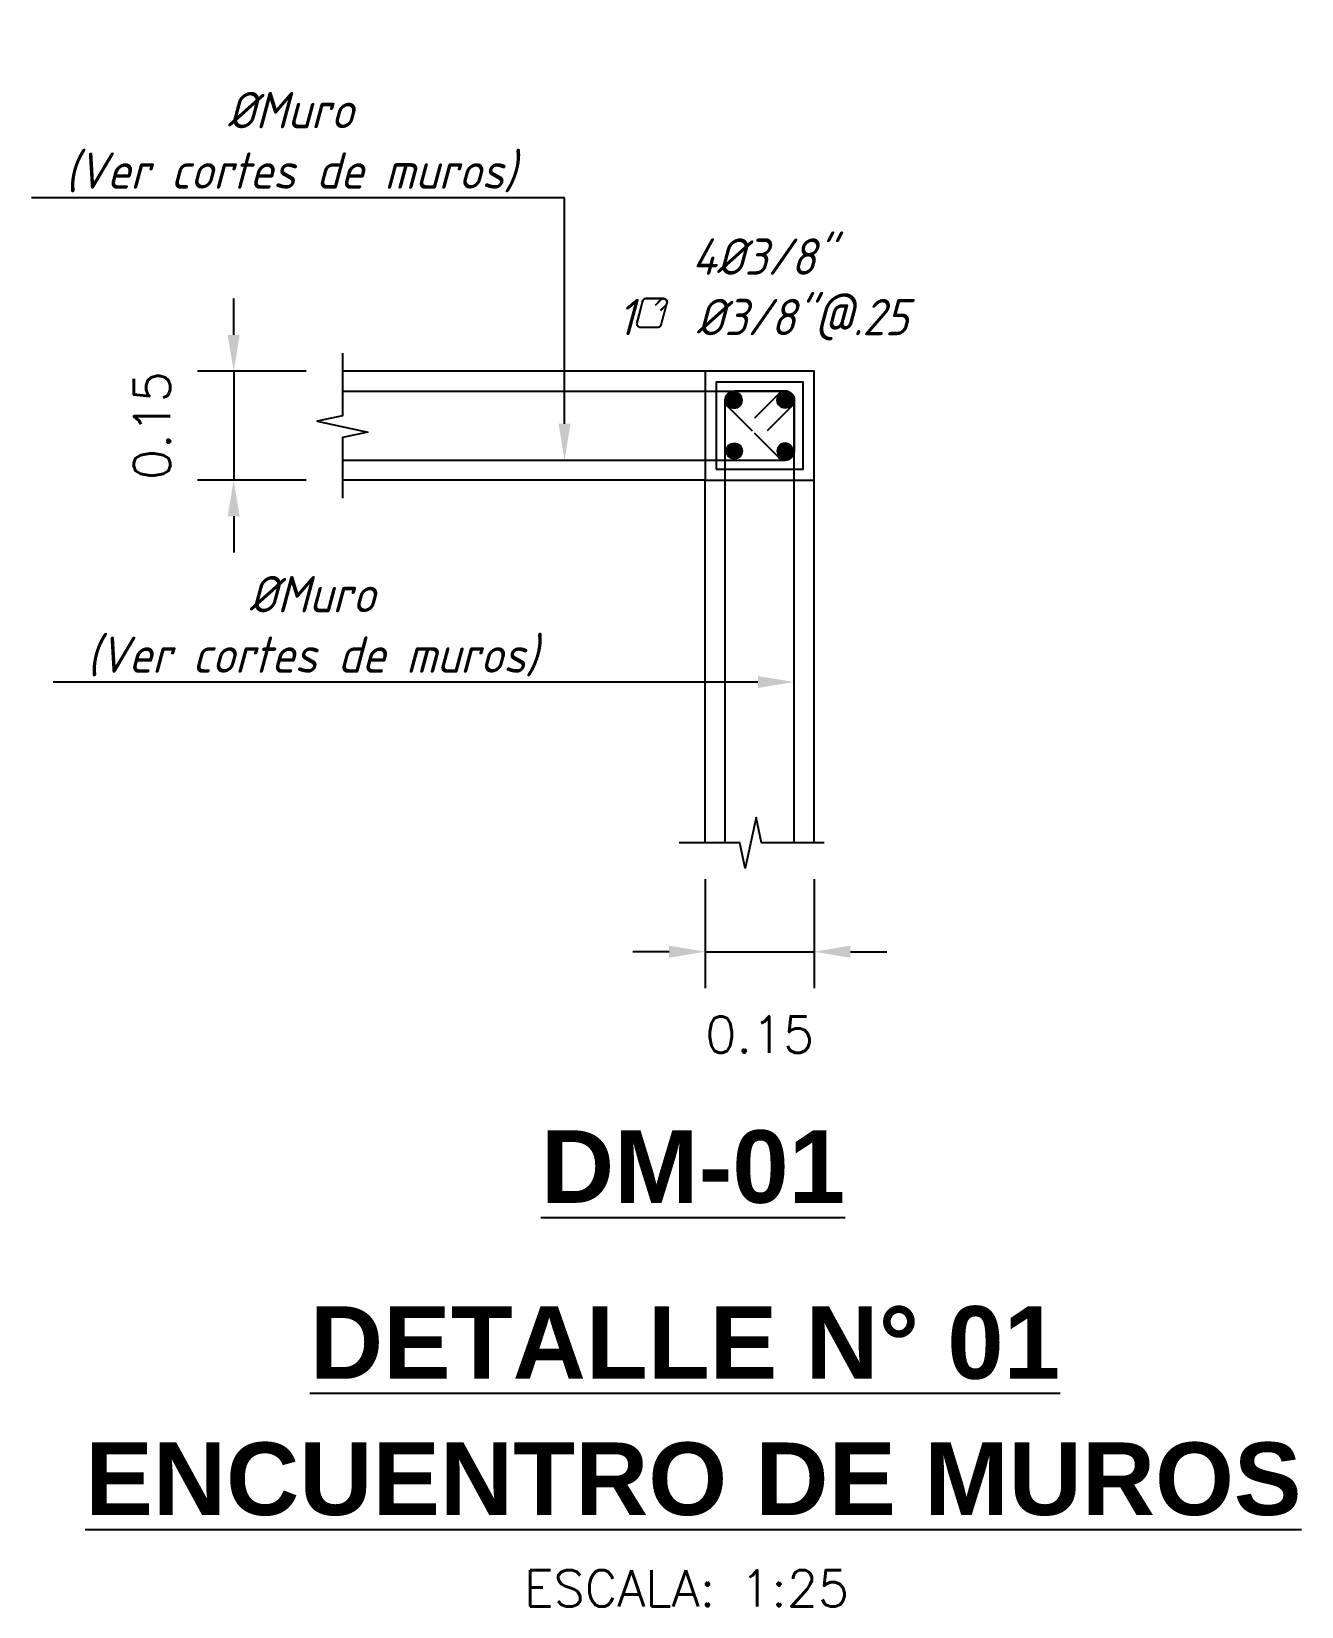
# Model space of a CAD drawing. Header units: metres. Extents: x -90 to 2507, y -28 to 972.
# Drawn here: x -52.824 to -51.074, y -13.132 to -10.962 of the extents above; entities that cross this region are included whole.
import ezdxf
from ezdxf import colors
from ezdxf.entities.mleader import LeaderData, LeaderLine
from ezdxf.math import Vec2, Vec3

# ---------------------------------------------------------------- set-up
doc = ezdxf.new("R2010")
doc.units = ezdxf.units.M
doc.linetypes.add('HIDDEN', pattern=[9.525, 6.35, -3.175])
doc.layers.add('C - SECCIONES - REFUERZOS', color=8, linetype='Continuous', lineweight=20)
doc.layers.add('C - SECCIONES - TEXTOS GENERALES', color=1, linetype='Continuous', lineweight=9)
for name, color, linetype in [('C-CASCO-01', 1, 'Continuous'), ('C-FIERRO-04', 4, 'Continuous'), ('G-acotado', 8, 'Continuous'), ('G-textos-notas', 7, 'Continuous'), ('G-textos-titulos', 4, 'Continuous')]:
    doc.layers.add(name, color=color, linetype=linetype)
doc.styles.add('01COTAS', font='romans.shx')
doc.styles.add('25-NOTAS', font='romans.shx', dxfattribs={"height": 0.05})
doc.styles.add('25-TITULO', font='arialbd.ttf', dxfattribs={"height": 0.1})
doc.styles.add('PRISMA-TEXTOS-GENERALES', font='isocp.shx', dxfattribs={"oblique": 15})
doc.dimstyles.new('DIM-25-PLANTA', dxfattribs={"dimscale": 0.025, "dimtxt": 2, "dimasz": 2, "dimexe": 2, "dimexo": 2, "dimgap": 1, "dimtad": 1, "dimzin": 1, "dimdsep": 46, "dimtxsty": '01COTAS', "dimcen": 25, "dimclrd": 256, "dimclre": 256, "dimclrt": 7, "dimadec": 0, "dimazin": 0, "dimtfac": 1, "dimtmove": 2, "dimatfit": 3, "dimfxl": 1, "dimtolj": 1, "dimtzin": 0, "dimarcsym": 0})

msp = doc.modelspace()

# ---------------------------------------------------------------- texts
at = {"layer": 'C - SECCIONES - TEXTOS GENERALES', "insert": (-51.8162, -11.3172), "char_height": 0.05, "attachment_point": 5, "style": 'PRISMA-TEXTOS-GENERALES'}
msp.add_mtext('\\A1;4%%C3/8"\\P1   %%C3/8"@.25', dxfattribs=at)
at = {"layer": 'G-textos-notas', "style": '25-NOTAS'}
msp.add_text('ESCALA: 1:25', height=0.05, dxfattribs=at).set_placement((-52.1456, -13.132))
at = {"layer": 'G-textos-titulos', "style": '25-TITULO'}
for s, p in [('%%UDM-01', (-52.1223, -12.5758)), ('%%UDETALLE N° 01', (-52.4407, -12.8182)), ('%%UENCUENTRO DE MUROS', (-52.7504, -13.006))]:
    msp.add_text(s, height=0.1, dxfattribs=at).set_placement(p)

# ---------------------------------------------------------------- blocks, each defined once
blk = doc.blocks.new('PUNTO FIERRO')
at = {"layer": 'C - SECCIONES - REFUERZOS', "const_width": 0.0125}
blk.add_lwpolyline([(-0.00625, 0, 1), (0.00625, 0, 1)], format="xyb", close=True, dxfattribs=at)
at = {"layer": 'C - SECCIONES - REFUERZOS'}
blk.add_circle((0, 0), 0.0125, dxfattribs=at)
blk = doc.blocks.new('ESTRIBO TEXTO')
at = {"layer": 'C - SECCIONES - TEXTOS GENERALES'}
for points in [[(0.0179, 0.0068), (-0.0117, 0.0068, 0.414214), (-0.0185, -0.0001), (-0.0279, -0.0359, 0.414214), (-0.021, -0.0427), (0.0085, -0.0427, 0.414214), (0.0154, -0.0359), (0.0247, -0.0001)], [(0.0179, 0.0056), (-0.0117, 0.0056, 0.414214), (-0.0173, -0.0001), (-0.0267, -0.0359, 0.414214), (-0.021, -0.0416), (0.0085, -0.0416, 0.414214), (0.0142, -0.0359), (0.0236, -0.0001)], [(0.0247, -0.0001, 0.668179), (0.0131, 0.0048), (0.0038, -0.0046)], [(0.0236, -0.0001, 0.668179), (0.0139, 0.0039), (0.0046, -0.0054)], [(0.0179, 0.0056, -0.668179), (0.0219, -0.0041), (0.0126, -0.0134)], [(0.0179, 0.0068, -0.668179), (0.0227, -0.0049), (0.0134, -0.0142)]]:
    blk.add_lwpolyline(points, format="xyb", dxfattribs=at)
blk = doc.blocks.new('*D368')
at = {"layer": 'Defpoints', "color": 0, "transparency": 16777216}
for p in [(-51.8958, -12.0798), (-51.7458, -12.0798), (-51.7458, -12.2298)]:
    blk.add_point(p, dxfattribs=at)
at = {"layer": 'G-acotado', "lineweight": -2, "transparency": 16777216}
for p, q in [((-51.8958, -12.1298), (-51.8958, -12.2798)), ((-51.7458, -12.1298), (-51.7458, -12.2798)), ((-51.9458, -12.2298), (-51.9958, -12.2298)), ((-51.8958, -12.2298), (-51.7458, -12.2298)), ((-51.6958, -12.2298), (-51.6458, -12.2298))]:
    blk.add_line(p, q, dxfattribs=at)
at = {"layer": 'G-acotado', "transparency": 16777216}
for points in [[(-51.9458, -12.2214), (-51.9458, -12.2381), (-51.8958, -12.2298)], [(-51.6958, -12.2214), (-51.6958, -12.2381), (-51.7458, -12.2298)]]:
    blk.add_solid(points, dxfattribs=at)
at = {"layer": 'G-acotado', "color": 7, "transparency": 16777216, "insert": (-51.8208, -12.3439), "char_height": 0.05, "attachment_point": 5, "style": '01COTAS'}
blk.add_mtext('\\A1;0.15', dxfattribs=at)
blk = doc.blocks.new('*D369')
at = {"layer": 'Defpoints', "color": 0, "transparency": 16777216}
for p in [(-52.3958, -11.4298), (-52.5458, -11.5798), (-52.3958, -11.5798)]:
    blk.add_point(p, dxfattribs=at)
at = {"layer": 'G-acotado', "lineweight": -2, "transparency": 16777216}
for p, q in [((-52.5458, -11.3798), (-52.5458, -11.3298)), ((-52.4458, -11.4298), (-52.5958, -11.4298)), ((-52.5458, -11.4298), (-52.5458, -11.5798)), ((-52.4458, -11.5798), (-52.5958, -11.5798)), ((-52.5458, -11.6298), (-52.5458, -11.6798))]:
    blk.add_line(p, q, dxfattribs=at)
at = {"layer": 'G-acotado', "transparency": 16777216}
for points in [[(-52.5541, -11.3798), (-52.5375, -11.3798), (-52.5458, -11.4298)], [(-52.5541, -11.6298), (-52.5375, -11.6298), (-52.5458, -11.5798)]]:
    blk.add_solid(points, dxfattribs=at)
at = {"layer": 'G-acotado', "color": 7, "transparency": 16777216, "insert": (-52.6583, -11.5048), "char_height": 0.05, "attachment_point": 5, "rotation": 90, "style": '01COTAS'}
blk.add_mtext('\\A1;0.15', dxfattribs=at)

# ---------------------------------------------------------------- dimensions: what is measured, and where the dimension line sits
at = {"layer": 'G-acotado'}
dim = msp.add_linear_dim(base=(-52.5458, -11.5798), p1=(-52.3958, -11.4298), p2=(-52.3958, -11.5798), angle=270, dimstyle='DIM-25-PLANTA', dxfattribs=at)
dim.commit()
dim.dimension.update_dxf_attribs({"geometry": '*D369', "text_midpoint": (-52.6583, -11.5048)})
dim = msp.add_linear_dim(base=(-51.7458, -12.2298), p1=(-51.8958, -12.0798), p2=(-51.7458, -12.0798), dimstyle='DIM-25-PLANTA', dxfattribs=at)
dim.commit()
dim.dimension.update_dxf_attribs({"geometry": '*D368', "text_midpoint": (-51.8208, -12.3439), "dimtype": 160})

# ---------------------------------------------------------------- linework, layer by layer
at = {"layer": 'C-CASCO-01', "linetype": 'Continuous', "elevation": 0}
msp.add_lwpolyline([(-52.3958, -11.4048), (-52.3958, -11.4912), (-52.4308, -11.4987), (-52.3608, -11.5137), (-52.3958, -11.5212), (-52.3958, -11.6048)], dxfattribs=at)
at = {"layer": 'C-CASCO-01', "linetype": 'Continuous'}
for points in [[(-51.7458, -12.0798), (-51.7458, -11.4298), (-52.3958, -11.4298)], [(-51.8958, -12.0798), (-51.8958, -11.5798), (-52.3958, -11.5798)], [(-51.7318, -12.0798), (-51.8183, -12.0798), (-51.8258, -12.0448), (-51.8408, -12.1148), (-51.8483, -12.0798), (-51.9318, -12.0798)]]:
    msp.add_lwpolyline(points, dxfattribs=at)
at = {"layer": 'C-CASCO-01', "linetype": 'HIDDEN', "ltscale": 0.25}
msp.add_lwpolyline([(-51.8958, -11.5798), (-51.7458, -11.5798), (-51.7458, -11.4298), (-51.8958, -11.4298)], close=True, dxfattribs=at)
at = {"layer": 'C-FIERRO-04'}
for points in [[(-52.3958, -11.5523), (-51.7858, -11.5523, 0.414214), (-51.7733, -11.5398), (-51.7733, -11.4698, 0.668179), (-51.7947, -11.4609), (-51.8282, -11.4945)], [(-52.3958, -11.4573), (-51.7858, -11.4573, -0.414214), (-51.7733, -11.4698), (-51.7733, -11.5398, -0.668179), (-51.7947, -11.5486), (-51.8282, -11.5151)], [(-51.7733, -12.0798), (-51.7733, -11.4698, 0.414214), (-51.7858, -11.4573), (-51.8558, -11.4573, 0.668179), (-51.8647, -11.4786), (-51.8311, -11.5121)], [(-51.8683, -12.0798), (-51.8683, -11.4698, -0.414214), (-51.8558, -11.4573), (-51.7858, -11.4573, -0.668179), (-51.777, -11.4786), (-51.8105, -11.5121)]]:
    msp.add_lwpolyline(points, format="xyb", dxfattribs=at)
msp.add_lwpolyline([(-51.8808, -11.5648), (-51.7608, -11.5648), (-51.7608, -11.4448), (-51.8808, -11.4448)], close=True, dxfattribs=at)

# ---------------------------------------------------------------- block references
at = {"layer": 'C - SECCIONES - REFUERZOS', "yscale": 0.900000000372529, "zscale": 0.900000000372529}
for p, xscale, rotation in [((-51.8558, -11.4698), -0.900000000372529, 270), ((-51.7858, -11.4698), 0.900000000372529, 90.00000000000001), ((-51.8558, -11.5398), 0.900000000372529, 270), ((-51.7858, -11.5398), -0.900000000372529, 90)]:
    msp.add_blockref('PUNTO FIERRO', p, dxfattribs=dict(at, xscale=xscale, rotation=rotation))
at = {"layer": 'C - SECCIONES - TEXTOS GENERALES', "linetype": 'Continuous', "xscale": 0.8135989858261357, "yscale": 0.8135989858261357, "zscale": 0.8135989858261357}
msp.add_blockref('ESTRIBO TEXTO', (-51.9682, -11.3349), dxfattribs=at)

msp.set_redraw_order([(e.dxf.handle, doc.entitydb.next_handle()) for e in msp.query("TEXT MTEXT ATTDEF DIMENSION ARC_DIMENSION")])  # texts and dimensions are drawn at this point

# ---------------------------------------------------------------- leaders
at = {"layer": 'G-acotado'}
ml = msp.add_multileader_mtext('Standard', dxfattribs=at)
ml.set_content('\\A1;{\\C1;\\P%%CMuro\\P(Ver cortes de muros)}', color=256, style='PRISMA-TEXTOS-GENERALES')
ml.set_leader_properties(color=256, linetype='ByLayer', lineweight=-1)
ml.build(insert=Vec2(0, 0))
ml.multileader.update_dxf_attribs({"text_left_attachment_type": 5, "text_right_attachment_type": 5, "dogleg_length": 0.0167, "arrow_head_size": 0.05})
ctx = ml.context
ctx.base_point, ctx.char_height, ctx.arrow_head_size, ctx.landing_gap_size, ctx.plane_origin = Vec3(-52.8282, -11.1911), 0.05, 0.05, 0.0333, Vec3(-51.8177, -14.4321)
ctx.left_attachment, ctx.right_attachment, ctx.text_align_type = 5, 5, 1
notes = []
notes.append((ctx, [(0, (1, 1, 0), (-52.0898, -11.1911), (-1, 0), 0.0167, [(1, [(-52.0898, -11.5523), (-52.0898, -11.4573)], 0, [])])]))
ctx.mtext.insert, ctx.mtext.alignment, ctx.mtext.flow_direction = Vec3(-52.4673, -10.9617), 2, 5
ml = msp.add_multileader_mtext('Standard', dxfattribs=at)
ml.set_content('\\A1;{\\C1;\\P%%CMuro\\P(Ver cortes de muros)}', color=256, style='PRISMA-TEXTOS-GENERALES')
ml.set_leader_properties(color=256, linetype='ByLayer', lineweight=-1)
ml.build(insert=Vec2(0, 0))
ml.multileader.update_dxf_attribs({"text_left_attachment_type": 5, "text_right_attachment_type": 5, "dogleg_length": 0.0167, "arrow_head_size": 0.05})
ctx = ml.context
ctx.base_point, ctx.char_height, ctx.arrow_head_size, ctx.landing_gap_size, ctx.plane_origin = Vec3(-52.7983, -11.8581), 0.05, 0.05, 0.0333, Vec3(-51.7878, -15.1991)
ctx.left_attachment, ctx.right_attachment, ctx.text_align_type = 5, 5, 1
notes.append((ctx, [(0, (1, 1, 0), (-52.06, -11.8581), (-1, 0), 0.0167, [(1, [(-51.7733, -11.8581), (-51.8683, -11.8581)], 0, [])])]))
ctx.mtext.insert, ctx.mtext.alignment, ctx.mtext.flow_direction = Vec3(-52.4375, -11.6287), 2, 5
for ctx, leaders in notes:
    for number, flags, end, landing, length, lines in leaders:
        leader = LeaderData()
        leader.index, (leader.has_last_leader_line, leader.has_dogleg_vector, leader.attachment_direction) = number, flags
        leader.last_leader_point, leader.dogleg_vector, leader.dogleg_length = Vec3(end), Vec3(landing), length
        for number, points, colour, breaks in lines:
            line = LeaderLine()
            line.index, line.vertices, line.color, line.breaks = number, Vec3.list(points), colors.encode_raw_color(colour), breaks
            leader.lines.append(line)
        ctx.leaders.append(leader)

doc.saveas('drawing.dxf')
